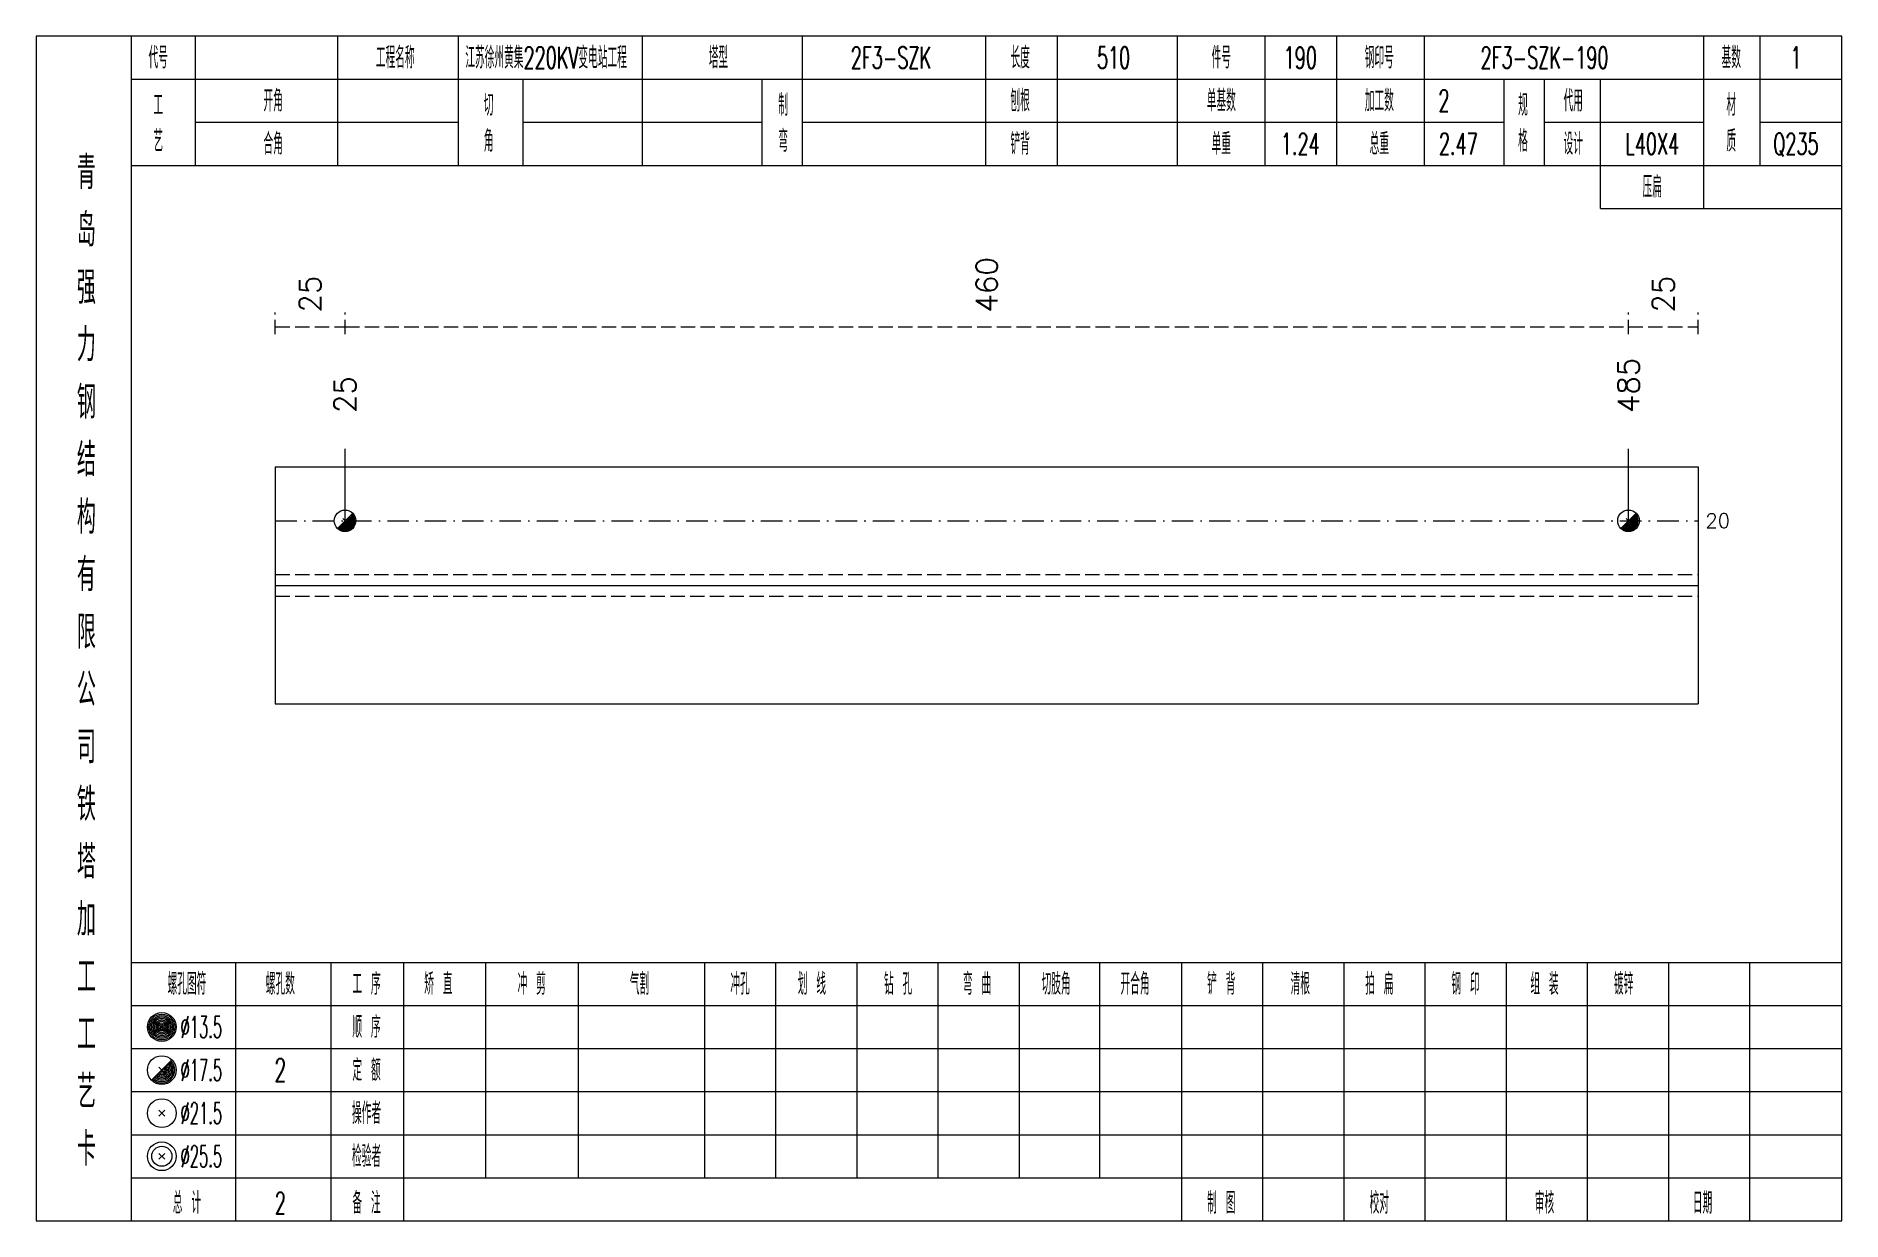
# Model space of a CAD drawing. Extents: x 0 to 4623, y -1159 to 4890.
# Drawn here: x 2491.2 to 2742.6, y 3825 to 3990 of the extents above; entities that cross this region are included whole.
import ezdxf
from ezdxf.enums import TextEntityAlignment as Align

# ---------------------------------------------------------------- set-up
doc = ezdxf.new("R2010")
doc.units = 0
doc.header["$MEASUREMENT"] = 0
doc.linetypes.add('一点画线', pattern=[5.2, 3, -1, 0.2, -1])
doc.linetypes.add('虚线', pattern=[2.75, 2, -0.75])
doc.layers.get('0').update_dxf_attribs({"linetype": 'CONTINUOUS', "lineweight": 25})
for name, color, linetype, lineweight in [('1', 7, 'CONTINUOUS', 25), ('4', 7, 'CONTINUOUS', 25), ('5', 7, 'CONTINUOUS', 25)]:
    doc.layers.add(name, color=color, linetype=linetype, lineweight=lineweight)
doc.styles.get("Standard").update_dxf_attribs({"font": 'simplex.shx', "width": 0.7, "height": 3, "bigfont": 'gbhzfs.shx'})

msp = doc.modelspace()

# ---------------------------------------------------------------- texts
at = {"color": 8, "linetype": 'Continuous', "lineweight": 9}
for s, p in [('460', (2623.55, 3951.5)), ('25', (2529.355, 3951.5)), ('25', (2717.745, 3951.5))]:
    msp.add_text(s, height=3, rotation=90, dxfattribs=at).set_placement(p, align=Align.MIDDLE_LEFT)
at = {"color": 7, "linetype": 'Continuous', "lineweight": 13}
for s, p in [('485', (2712.889, 3937.5)), ('25', (2534.211, 3937.5))]:
    msp.add_text(s, height=3, rotation=90, dxfattribs=at).set_placement(p, align=Align.MIDDLE_LEFT)
msp.add_text('20', height=2, dxfattribs=at).set_placement((2723.6, 3922.5), align=Align.MIDDLE_LEFT)
at = {"layer": '4', "color": 1, "linetype": 'Continuous', "lineweight": 13}
for s, height, width, p in [('代号', 3, 0.6, (2508.2, 3987)), ('工程名称', 3, 0.6, (2541.2, 3987)), ('江苏徐州黄集220KV变电站工程', 3, 0.6, (2562.2, 3987)), ('塔型', 3, 0.6, (2586.2, 3987)), ('2F3-SZK', 3, 0.6, (2610.2, 3987)), ('长度', 3, 0.6, (2628.2, 3987)), ('510', 3, 0.6, (2641.2, 3987)), ('件号', 3, 0.6, (2656.2, 3987)), ('190', 3, 0.6, (2667.2, 3987)), ('钢印号', 3, 0.6, (2678.2, 3987)), ('2F3-SZK-190', 3, 0.6, (2701.2, 3987)), ('基数', 3, 0.6, (2727.2, 3987)), ('1', 3, 0.6, (2736.2, 3987)), ('开角', 3, 0.6, (2524.2, 3981)), ('制', 3, 0.6, (2595.2, 3980.4)), ('刨根', 3, 0.6, (2628.2, 3981)), ('单基数', 3, 0.6, (2656.2, 3981)), ('加工数', 3, 0.6, (2678.2, 3981)), ('2', 3, 0.6, (2687.2, 3981)), ('规', 3, 0.6, (2698.2, 3980.4)), ('代用', 3, 0.6, (2705.2, 3981)), ('材', 3, 0.6, (2727.2, 3980.4)), ('工', 3, 0.6, (2508.2, 3980.4)), ('切', 3, 0.6, (2554.2, 3980.4)), ('艺', 3, 0.6, (2508.2, 3975.4)), ('角', 3, 0.6, (2554.2, 3975.4)), ('弯', 3, 0.6, (2595.2, 3975.4)), ('格', 3, 0.6, (2698.2, 3975.4)), ('质', 3, 0.6, (2727.2, 3975.4)), ('合角', 3, 0.6, (2524.2, 3975)), ('铲背', 3, 0.6, (2628.2, 3975)), ('单重', 3, 0.6, (2656.2, 3975)), ('1.24', 3, 0.6, (2667.2, 3975)), ('总重', 3, 0.6, (2678.2, 3975)), ('2.47', 3, 0.6, (2689.2, 3975)), ('设计', 3, 0.6, (2705.2, 3975)), ('L40X4', 3, 0.6, (2716.2, 3975)), ('Q235', 3, 0.6, (2736.2, 3975)), ('青', 4.6, 0.8, (2498.2, 3971)), ('压扁', 3, 0.6, (2716.2, 3969)), ('岛', 4.6, 0.8, (2498.2, 3963)), ('强', 4.6, 0.8, (2498.2, 3955)), ('力', 4.6, 0.8, (2498.2, 3947)), ('钢', 4.6, 0.8, (2498.2, 3939)), ('结', 4.6, 0.8, (2498.2, 3931)), ('构', 4.6, 0.8, (2498.2, 3923)), ('有', 4.6, 0.8, (2498.2, 3915)), ('限', 4.6, 0.8, (2498.2, 3907)), ('公', 4.6, 0.8, (2498.2, 3899)), ('司', 4.6, 0.8, (2498.2, 3891)), ('铁', 4.6, 0.8, (2498.2, 3883)), ('塔', 4.6, 0.8, (2498.2, 3875)), ('加', 4.6, 0.8, (2498.2, 3867)), ('工', 4.6, 0.8, (2498.2, 3859)), ('螺孔图符', 3, 0.6, (2512.2, 3858)), ('螺孔数', 3, 0.6, (2525.2, 3858)), ('工 序', 3, 0.6, (2537.2, 3858)), ('矫 直', 3, 0.6, (2547.2, 3858)), ('冲 剪', 3, 0.6, (2560.2, 3858)), ('气割', 3, 0.6, (2575.2, 3858)), ('冲孔', 3, 0.6, (2589.2, 3858)), ('划 线', 3, 0.6, (2599.2, 3858)), ('钻 孔', 3, 0.6, (2611.2, 3858)), ('弯 曲', 3, 0.6, (2622.2, 3858)), ('切肢角', 3, 0.6, (2633.2, 3858)), ('开合角', 3, 0.6, (2644.2, 3858)), ('铲 背', 3, 0.6, (2656.2, 3858)), ('清根', 3, 0.6, (2667.2, 3858)), ('拍 扁', 3, 0.6, (2678.2, 3858)), ('钢 印', 3, 0.6, (2690.2, 3858)), ('组 装', 3, 0.6, (2701.2, 3858)), ('镀锌', 3, 0.6, (2712.2, 3858)), ('工', 4.6, 0.8, (2498.2, 3851)), ('%%C13.5', 3, 0.5, (2514.2, 3852)), ('顺 序', 3, 0.6, (2537.2, 3852)), ('%%C17.5', 3, 0.5, (2514.2, 3846)), ('2', 3.2, 0.6, (2525.2, 3846)), ('定 额', 3, 0.6, (2537.2, 3846)), ('艺', 4.6, 0.8, (2498.2, 3843)), ('%%C21.5', 3, 0.5, (2514.2, 3840)), ('操作者', 3, 0.6, (2537.2, 3840)), ('卡', 4.6, 0.8, (2498.2, 3835)), ('%%C25.5', 3, 0.5, (2514.2, 3834)), ('检验者', 3, 0.6, (2537.2, 3834)), ('总 计', 3, 0.6, (2512.2, 3827.5)), ('2', 3, 0.6, (2525.2, 3827.5)), ('备 注', 3, 0.6, (2537.2, 3827.5)), ('制 图', 3, 0.6, (2656.2, 3827.5)), ('校对', 3, 0.6, (2678.2, 3827.5)), ('审核', 3, 0.6, (2701.2, 3827.5)), ('日期', 3, 0.6, (2723.2, 3827.5))]:
    msp.add_text(s, height=height, dxfattribs=dict(at, width=width)).set_placement(p, align=Align.MIDDLE_CENTER)

# ---------------------------------------------------------------- blocks, each defined once
blk = doc.blocks.new('孔17.5')
at = {"layer": '5', "color": 7, "linetype": 'Continuous', "lineweight": 13}
for p, q in [((-0.707, -0.707), (0.707, 0.707)), ((-0.2, 0.2), (0.2, -0.2))]:
    blk.add_line(p, q, dxfattribs=at)
blk.add_circle((0, 0), 1, dxfattribs=at)
for radius in [0.9, 0.8, 0.7, 0.6, 0.5, 0.4, 0.3, 0.2, 0.1]:
    blk.add_arc((0, 0), radius, 225, 45, dxfattribs=at)

# ---------------------------------------------------------------- linework, layer by layer
at = {"color": 8, "linetype": '虚线', "lineweight": 9}
for p, q in [((2524.5, 3948.5), (2524.5, 3951.5)), ((2524.5, 3949.5), (2534.211, 3949.5)), ((2534.211, 3948.5), (2534.211, 3951.5)), ((2534.211, 3948.5), (2534.211, 3951.5)), ((2534.211, 3949.5), (2712.889, 3949.5)), ((2712.889, 3948.5), (2712.889, 3951.5)), ((2712.889, 3948.5), (2712.889, 3951.5)), ((2712.889, 3949.5), (2722.6, 3949.5)), ((2722.6, 3948.5), (2722.6, 3951.5))]:
    msp.add_line(p, q, dxfattribs=at)
at = {"color": 7, "linetype": 'Continuous', "lineweight": 13}
for p, q in [((2534.211, 3922.5), (2534.211, 3932.5)), ((2712.889, 3922.5), (2712.889, 3932.5))]:
    msp.add_line(p, q, dxfattribs=at)
at = {"color": 7, "linetype": 'Continuous', "lineweight": 18}
for p, q in [((2524.5, 3930), (2524.5, 3897)), ((2524.5, 3930), (2722.6, 3930)), ((2722.6, 3930), (2722.6, 3897)), ((2524.5, 3913.5), (2722.6, 3913.5))]:
    msp.add_line(p, q, dxfattribs=at)
at = {"color": 3, "linetype": '一点画线', "lineweight": 13}
msp.add_line((2524.5, 3922.5), (2722.6, 3922.5), dxfattribs=at)
at = {"color": 1, "linetype": '虚线', "lineweight": 18}
for p, q in [((2524.5, 3915), (2722.6, 3915)), ((2524.5, 3912), (2722.6, 3912))]:
    msp.add_line(p, q, dxfattribs=at)
at = {"layer": '1', "color": 7, "linetype": 'Continuous', "lineweight": 18}
msp.add_line((2524.5, 3897), (2722.6, 3897), dxfattribs=at)
at = {"layer": '4', "color": 1, "linetype": 'Continuous', "lineweight": 18}
for p, q in [((2504.5, 3825), (2504.5, 3990)), ((2513.4, 3972), (2513.4, 3990)), ((2533.2, 3972), (2533.2, 3990)), ((2550, 3972), (2550, 3990)), ((2575.6, 3972), (2575.6, 3990)), ((2597.9, 3972), (2597.9, 3990)), ((2623.4, 3972), (2623.4, 3990)), ((2633.4, 3972), (2633.4, 3990)), ((2650.1, 3972), (2650.1, 3990)), ((2662.3, 3972), (2662.3, 3990)), ((2672.3, 3972), (2672.3, 3990)), ((2684.5, 3972), (2684.5, 3990)), ((2723.4, 3966), (2723.4, 3990)), ((2731.2, 3972), (2731.2, 3990)), ((2504.5, 3984), (2742.6, 3984)), ((2559, 3972), (2559, 3984)), ((2592.3, 3972), (2592.3, 3984)), ((2695.6, 3972), (2695.6, 3984)), ((2701.2, 3972), (2701.2, 3984)), ((2709, 3966), (2709, 3984)), ((2513.4, 3978), (2550, 3978)), ((2559, 3978), (2592.3, 3978)), ((2597.9, 3978), (2695.6, 3978)), ((2701.2, 3978), (2723.4, 3978)), ((2731.2, 3978), (2742.6, 3978)), ((2504.5, 3972), (2742.6, 3972)), ((2709, 3966), (2742.6, 3966)), ((2504.5, 3861), (2742.6, 3861)), ((2519, 3825), (2519, 3861)), ((2532.3, 3825), (2532.3, 3861)), ((2542.4, 3825), (2542.4, 3861)), ((2553.8, 3831), (2553.8, 3861)), ((2566.7, 3831), (2566.7, 3861)), ((2584.3, 3831), (2584.3, 3861)), ((2594.2, 3831), (2594.2, 3861)), ((2605.5, 3831), (2605.5, 3861)), ((2616.8, 3831), (2616.8, 3861)), ((2628.1, 3831), (2628.1, 3861)), ((2639.3, 3831), (2639.3, 3861)), ((2650.7, 3831), (2650.7, 3861)), ((2662, 3831), (2662, 3861)), ((2673.3, 3831), (2673.3, 3861)), ((2684.6, 3831), (2684.6, 3861)), ((2695.9, 3831), (2695.9, 3861)), ((2707.2, 3831), (2707.2, 3861)), ((2718.5, 3831), (2718.5, 3861)), ((2729.8, 3831), (2729.8, 3861)), ((2504.5, 3855), (2742.6, 3855)), ((2504.5, 3849), (2742.6, 3849)), ((2504.5, 3843), (2742.6, 3843)), ((2504.5, 3837), (2742.6, 3837)), ((2504.5, 3831), (2742.6, 3831)), ((2650.7, 3825), (2650.7, 3831)), ((2662, 3825), (2662, 3831)), ((2673.3, 3825), (2673.3, 3831)), ((2684.6, 3825), (2684.6, 3831)), ((2695.9, 3825), (2695.9, 3831)), ((2707.2, 3825), (2707.2, 3831)), ((2718.5, 3825), (2718.5, 3831)), ((2729.8, 3825), (2729.8, 3831))]:
    msp.add_line(p, q, dxfattribs=at)
at = {"layer": '4', "color": 7, "linetype": 'Continuous', "lineweight": 13}
for p, q in [((2508.5, 3851.8), (2508.9, 3852.2)), ((2508.9, 3851.8), (2508.5, 3852.2)), ((2507.286, 3844.586), (2510.114, 3847.414)), ((2508.3, 3846.4), (2509.1, 3845.6)), ((2508.3, 3839.6), (2509.1, 3840.4)), ((2508.3, 3840.4), (2509.1, 3839.6)), ((2508.3, 3833.6), (2509.1, 3834.4)), ((2508.3, 3834.4), (2509.1, 3833.6))]:
    msp.add_line(p, q, dxfattribs=at)
at = {"layer": '4', "color": 1, "linetype": 'Continuous', "lineweight": 18}
msp.add_lwpolyline([(2491.2, 3990), (2491.2, 3825), (2742.6, 3825), (2742.6, 3990)], close=True, dxfattribs=at)
at = {"layer": '4', "color": 7, "linetype": 'Continuous', "lineweight": 13}
for centre, radius in [((2508.7, 3852), 2), ((2508.7, 3852), 1.8), ((2508.7, 3852), 1.6), ((2508.7, 3852), 1.4), ((2508.7, 3852), 1.2), ((2508.7, 3852), 1), ((2508.7, 3852), 0.8), ((2508.7, 3852), 0.6), ((2508.7, 3852), 0.4), ((2508.7, 3852), 0.2), ((2508.7, 3846), 2), ((2508.7, 3840), 2), ((2508.7, 3834), 2), ((2508.7, 3834), 1.4)]:
    msp.add_circle(centre, radius, dxfattribs=at)
for radius in [1.8, 1.6, 1.4, 1.2, 1, 0.8, 0.6, 0.4, 0.2]:
    msp.add_arc((2508.7, 3846), radius, 225, 45, dxfattribs=at)

# ---------------------------------------------------------------- block references
at = {"color": 7, "linetype": 'Continuous', "lineweight": 13, "xscale": 1.5, "yscale": 1.5, "zscale": 1.5}
for p in [(2534.211, 3922.5), (2712.889, 3922.5)]:
    msp.add_blockref('孔17.5', p, dxfattribs=at)

msp.set_redraw_order([(e.dxf.handle, doc.entitydb.next_handle()) for e in msp.query("TEXT MTEXT ATTDEF DIMENSION ARC_DIMENSION")])  # texts and dimensions are drawn at this point

doc.saveas('drawing.dxf')
